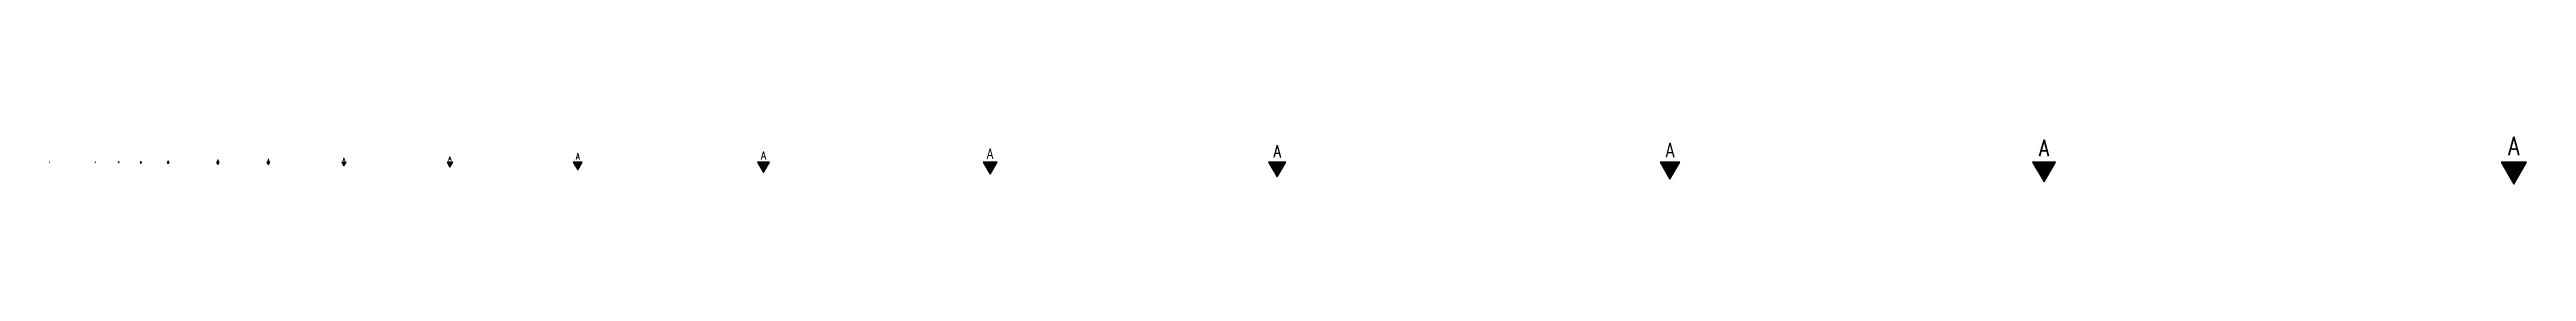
# Model space of a CAD drawing. Header units: millimetres. Extents: x 20588 to 267277, y 8853 to 162867.
# Drawn here: x 20589 to 141626, y 81573 to 83887 of the extents above; entities that cross this region are included whole.
import ezdxf

# ---------------------------------------------------------------- set-up
doc = ezdxf.new("R2010")
doc.units = ezdxf.units.MM
doc.header["$MEASUREMENT"] = 0
doc.layers.add('Ano_Tag_Face', color=95, linetype='Continuous')
doc.layers.add('Hth_Section tag', color=204, linetype='Continuous')
doc.styles.add('Jwalant', font='romans.shx', dxfattribs={"width": 0.8})

# ---------------------------------------------------------------- blocks, each defined once
blk = doc.blocks.new('Orientation Tag')
at = {"layer": 'Hth_Section tag'}
h = blk.add_hatch(color=256, dxfattribs=at)
h.dxf.hatch_style = 1
h.paths.add_polyline_path([(-7377, 5901), (-7797, 5901), (-7587, 5537)])
at = {"elevation": 0}
blk.add_lwpolyline([(-7377, 5901), (-7797, 5901), (-7587, 5537)], close=True, dxfattribs=at)

msp = doc.modelspace()

# ---------------------------------------------------------------- block references
at = {"layer": 'Ano_Tag_Face'}
for p, xscale, yscale, zscale in [((20743.3, 82531.9, 0), 0.01979541190015507, 0.01979541190015507, 0.01979541190015507), ((23176.8, 82373.9, 0), 0.04657743976506364, 0.04657743976506364, 0.04657743976506364), ((24653.8, 82116.1, 0), 0.09026553159713523, 0.09026553159713523, 0.09026553159713523), ((26334.7, 81649, 0), 0.1694172979514393, 0.1694172979514393, 0.1694172979514393), ((28257.4, 81191.2, 0), 0.2469999970132446, 0.2469999970132446, 0.2469999970132446), ((31235, 80769.3, 0), 0.3184947409854706, 0.3184947409854706, 0.3184947409854706), ((34124.6, 80437.7, 0), 0.3746996952770644, 0.3746996952770644, 0.3746996952770644), ((38784.3, 79686.7, 0), 0.5019658613096463, 0.5019658613096463, 0.5019658613096463), ((45286.6, 78656.5, 0), 0.67654756125566, 0.67654756125566, 0.67654756125566), ((54343.5, 76470.8, 0), 1.046955030921199, 1.046955030921199, 1.046955030921199), ((65928.7, 74523.1, 0), 1.377021380143207, 1.377021380143207, 1.377021380143207), ((78859.2, 73072.7, 0), 1.622807073802793, 1.622807073802793, 1.622807073802793), ((95729.3, 70866.1, 0), 1.99675495509489, 1.99675495509489, 1.99675495509489), ((117278.6, 69033.3, 0), 2.307361281442951, 2.307361281442951, 2.307361281442951), ((138253.5, 66938.6, 0), 2.662339940126503, 2.662339940126503, 2.662339940126503), ((163448.8, 65193, 0), 2.95815548902942, 2.95815548902942, 2.95815548902942)]:
    msp.add_blockref('Orientation Tag', p, dxfattribs=dict(at, xscale=xscale, yscale=yscale, zscale=zscale))

# ---------------------------------------------------------------- texts
at = {"layer": 'Ano_Tag_Face', "attachment_point": 2, "style": 'Jwalant'}
for width, insert, char_height in [(801.638, (99772.9, 83594.2), 700), (801.638, (118054, 83742), 800), (891.074, (141010.8, 83886.9), 900), (6.576, (20593.1, 82654.8), 4.25), (6.576, (22823.4, 82663), 10), (13.152, (23969, 82676.4), 20), (26.305, (25049.4, 82697.7), 40), (39.457, (26383.4, 82725), 60), (147.964, (28818.6, 82781.8), 80), (147.964, (31281.8, 82805.3), 100), (147.964, (34976, 82858.5), 150), (213.726, (40153.6, 82928.2), 200), (450, (46400.2, 83084.4), 300), (443.893, (55480.8, 83171.7), 400), (480.062, (66547.4, 83310.5), 500), (1620.844, (80581, 83483.3), 600)]:
    msp.add_mtext_dynamic_manual_height_columns('A', width=width, gutter_width=12.5, heights=[0], dxfattribs=dict(at, insert=insert, char_height=char_height))

doc.saveas('drawing.dxf')
